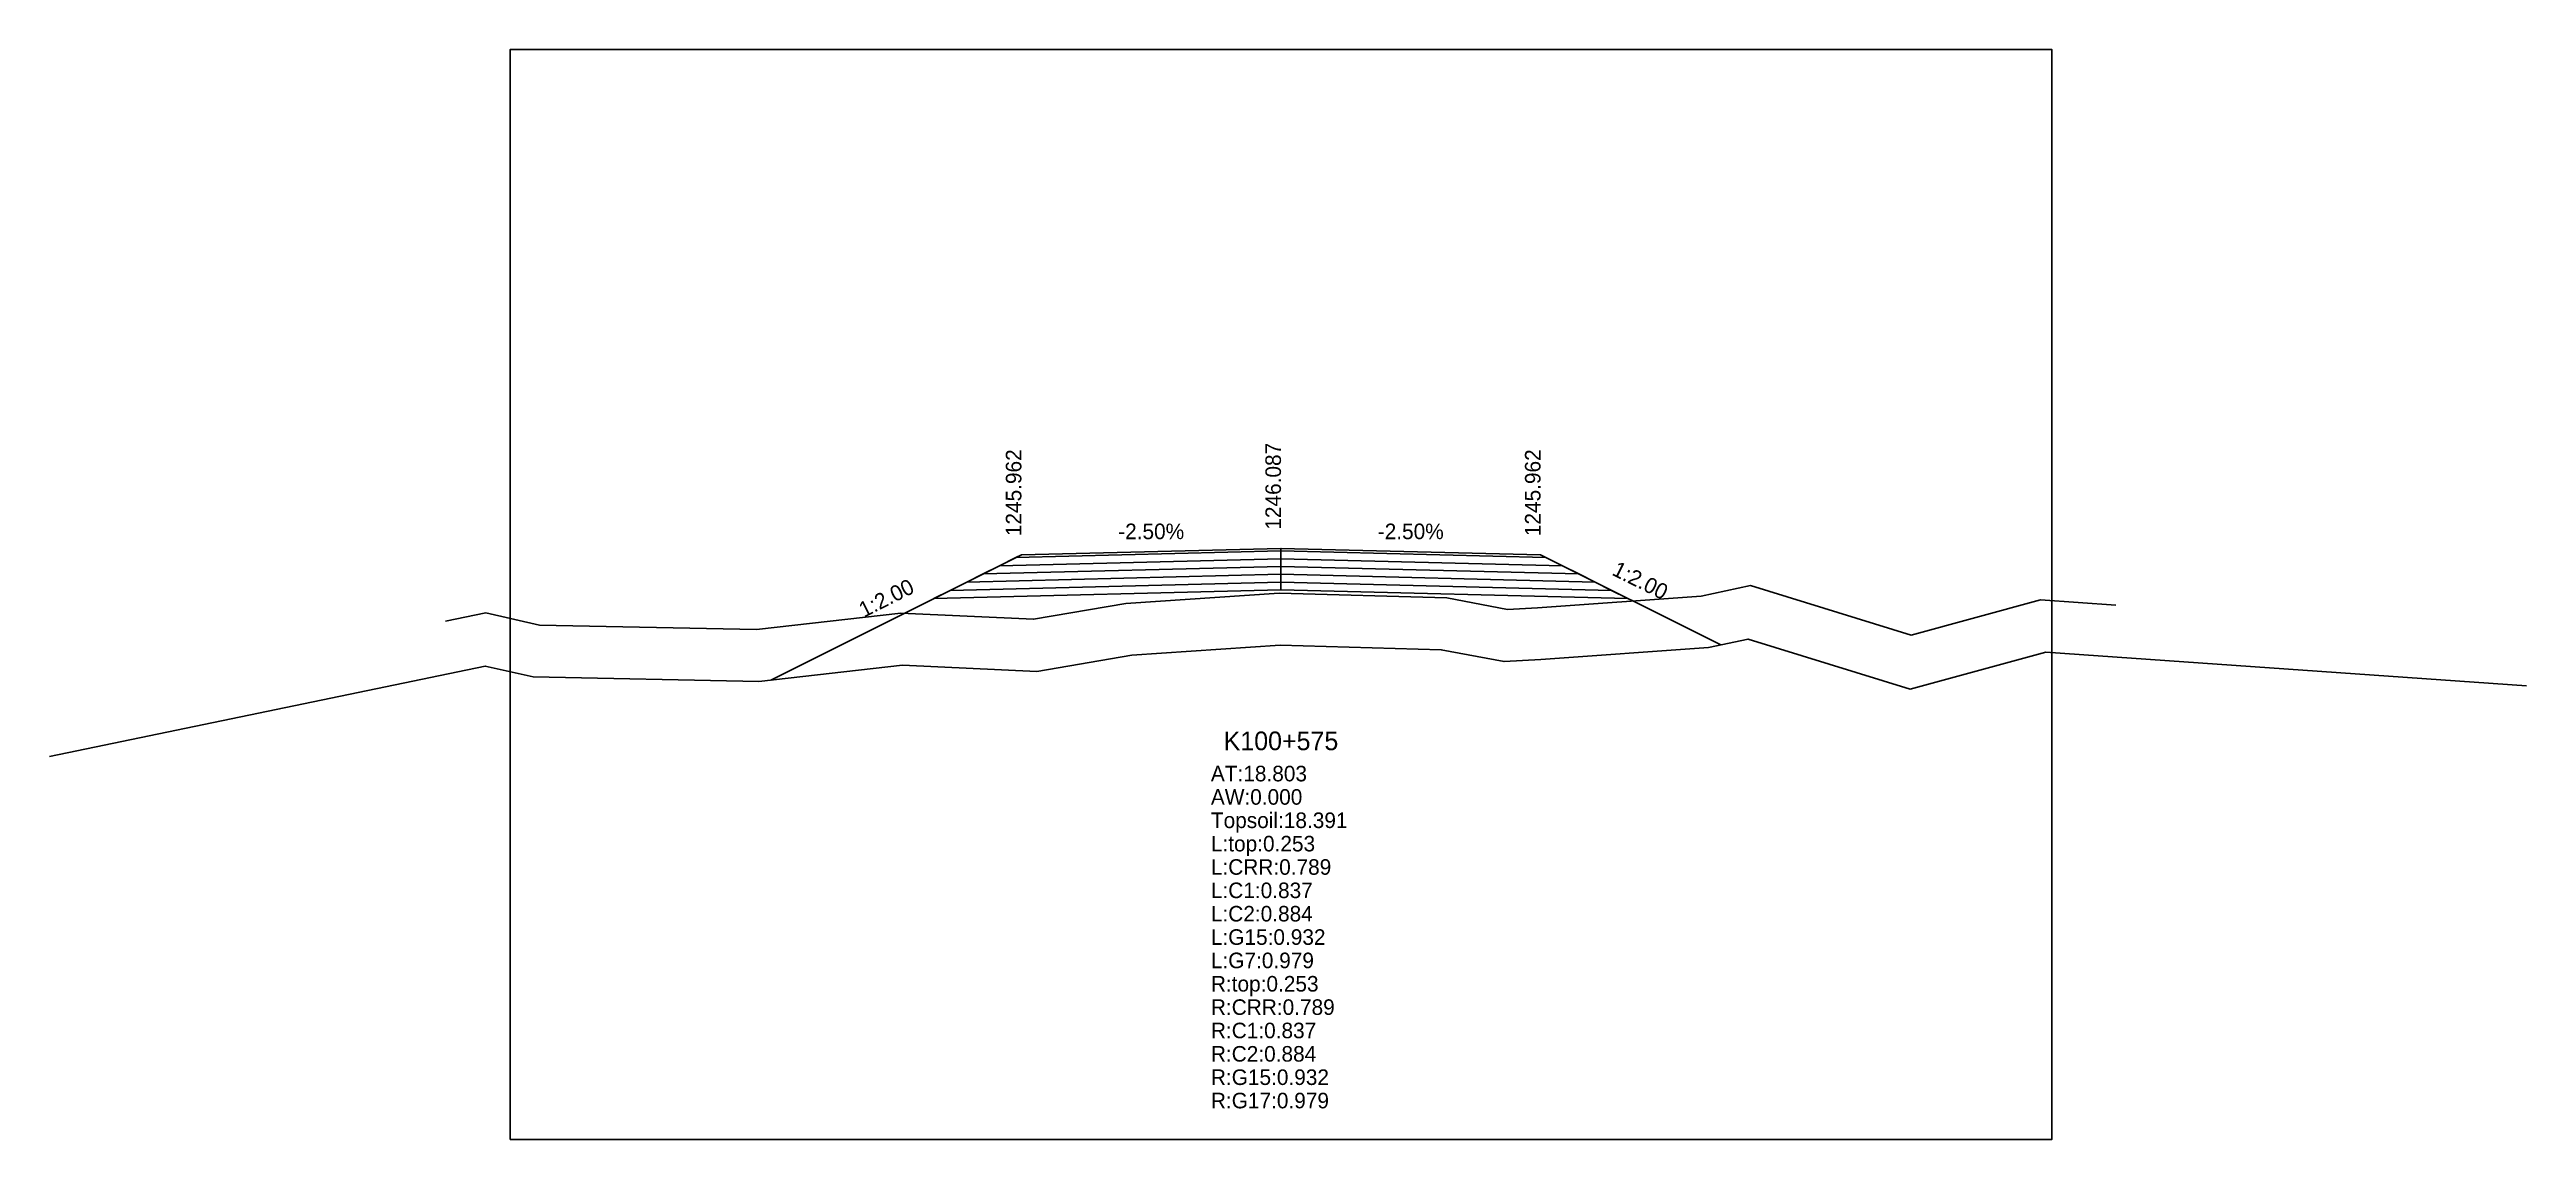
# Model space of a CAD drawing. Extents: x -14 to 272, y 1224 to 1256.
# Drawn here: x 165.21 to 212.92, y 1234.7 to 1255.7 of the extents above; entities that cross this region are included whole.
import ezdxf
from ezdxf.enums import TextEntityAlignment as Align

# ---------------------------------------------------------------- set-up
doc = ezdxf.new("R2010")
doc.units = 0

msp = doc.modelspace()

# ---------------------------------------------------------------- texts
at = {"layer": 'INFO_TEXT'}
for s, p in [('AT:18.803', (187.579, 1241.598)), ('AW:0.000', (187.579, 1241.148)), ('Topsoil:18.391', (187.579, 1240.698)), ('L:top:0.253', (187.579, 1240.248)), ('L:CRR:0.789', (187.579, 1239.798)), ('L:C1:0.837', (187.579, 1239.348)), ('L:C2:0.884', (187.579, 1238.898)), ('L:G15:0.932', (187.579, 1238.448)), ('L:G7:0.979', (187.579, 1237.998)), ('R:top:0.253', (187.579, 1237.548)), ('R:CRR:0.789', (187.579, 1237.098)), ('R:C1:0.837', (187.579, 1236.648)), ('R:C2:0.884', (187.579, 1236.198)), ('R:G15:0.932', (187.579, 1235.748)), ('R:G17:0.979', (187.579, 1235.298))]:
    msp.add_text(s, height=0.3, dxfattribs=at).set_placement(p)
at = {"layer": 'LEFT_TEXT_H'}
msp.add_text('1245.962', height=0.3, rotation=90, dxfattribs=at).set_placement((183.929, 1246.322))
at = {"layer": 'POINT_TEXT_H'}
msp.add_text('1246.087', height=0.3, rotation=90, dxfattribs=at).set_placement((188.929, 1246.447))
at = {"layer": 'RIGHT_TEXT_H'}
msp.add_text('1245.962', height=0.3, rotation=90, dxfattribs=at).set_placement((193.929, 1246.322))
at = {"layer": 'SLOPE_TEXT'}
for p in [(186.429, 1246.264), (191.429, 1246.264)]:
    msp.add_text('-2.50%', height=0.3, dxfattribs=at).set_placement(p, align=Align.CENTER)
for rotation, p in [(-26.565, (195.745, 1245.255)), (26.565, (181.434, 1244.916))]:
    msp.add_text('1:2.00', height=0.3, rotation=rotation, dxfattribs=at).set_placement(p, align=Align.BOTTOM_CENTER)
at = {"layer": 'STATION_TITLE'}
msp.add_text('K100+575', height=0.36, dxfattribs=at).set_placement((188.929, 1242.198), align=Align.CENTER)

# ---------------------------------------------------------------- linework, layer by layer
at = {"layer": 'A4_BORDER', "color": 7}
msp.add_lwpolyline([(174.079, 1234.698), (203.779, 1234.698), (203.779, 1255.698), (174.079, 1255.698), (174.079, 1234.698)], dxfattribs=at)
at = {"layer": 'CLEAR_GROUND', "color": 8}
msp.add_lwpolyline([(165.208, 1242.078), (173.601, 1243.819), (174.525, 1243.61), (178.87, 1243.522), (181.637, 1243.835), (184.225, 1243.716), (186.056, 1244.029), (188.914, 1244.224), (192.018, 1244.135), (193.228, 1243.904), (193.937, 1243.946), (197.162, 1244.175), (197.927, 1244.338), (201.052, 1243.372), (203.661, 1244.086), (212.921, 1243.439)], dxfattribs=at)
at = {"layer": 'DESIGN_ROAD_TRIMMED', "color": 1}
msp.add_lwpolyline([(179.1, 1243.548), (183.929, 1245.962), (183.929, 1245.962), (183.823, 1245.909), (183.823, 1245.909), (183.508, 1245.751), (183.508, 1245.751), (183.192, 1245.594), (183.192, 1245.594), (182.876, 1245.436), (182.876, 1245.436), (182.56, 1245.278), (182.56, 1245.278), (182.244, 1245.12), (188.929, 1245.287), (188.929, 1245.437), (188.929, 1245.437), (188.929, 1245.587), (188.929, 1245.587), (188.929, 1245.737), (188.929, 1245.737), (188.929, 1245.887), (188.929, 1245.887), (188.929, 1246.037), (188.929, 1246.037), (188.929, 1246.087), (188.929, 1246.087), (188.929, 1246.087), (188.929, 1246.087), (188.929, 1246.087), (188.929, 1246.037), (188.929, 1246.037), (188.929, 1245.887), (188.929, 1245.887), (188.929, 1245.737), (188.929, 1245.737), (188.929, 1245.587), (188.929, 1245.587), (188.929, 1245.437), (188.929, 1245.437), (188.929, 1245.287), (195.613, 1245.12), (195.297, 1245.278), (195.297, 1245.278), (194.981, 1245.436), (194.981, 1245.436), (194.665, 1245.594), (194.665, 1245.594), (194.35, 1245.751), (194.35, 1245.751), (194.034, 1245.909), (194.034, 1245.909), (193.929, 1245.962), (193.929, 1245.962), (197.4, 1244.226)], dxfattribs=at)
at = {"layer": 'FINISHED_ROAD', "color": 2}
msp.add_lwpolyline([(183.929, 1245.962), (183.929, 1245.962), (188.929, 1246.087), (193.929, 1245.962), (193.929, 1245.962)], dxfattribs=at)
at = {"layer": 'LAYER_0', "color": 4}
msp.add_lwpolyline([(183.929, 1245.962), (183.823, 1245.909), (188.929, 1246.037), (188.929, 1246.087)], dxfattribs=at)
at = {"layer": 'LAYER_1', "color": 4}
msp.add_lwpolyline([(183.823, 1245.909), (183.508, 1245.751), (188.929, 1245.887), (188.929, 1246.037)], dxfattribs=at)
at = {"layer": 'LAYER_10', "color": 6}
msp.add_lwpolyline([(194.981, 1245.436), (195.297, 1245.278), (188.929, 1245.437), (188.929, 1245.587)], dxfattribs=at)
at = {"layer": 'LAYER_11', "color": 6}
msp.add_lwpolyline([(195.297, 1245.278), (195.613, 1245.12), (188.929, 1245.287), (188.929, 1245.437)], dxfattribs=at)
at = {"layer": 'LAYER_2', "color": 4}
msp.add_lwpolyline([(183.508, 1245.751), (183.192, 1245.594), (188.929, 1245.737), (188.929, 1245.887)], dxfattribs=at)
at = {"layer": 'LAYER_3', "color": 4}
msp.add_lwpolyline([(183.192, 1245.594), (182.876, 1245.436), (188.929, 1245.587), (188.929, 1245.737)], dxfattribs=at)
at = {"layer": 'LAYER_4', "color": 4}
msp.add_lwpolyline([(182.876, 1245.436), (182.56, 1245.278), (188.929, 1245.437), (188.929, 1245.587)], dxfattribs=at)
at = {"layer": 'LAYER_5', "color": 4}
msp.add_lwpolyline([(182.56, 1245.278), (182.244, 1245.12), (188.929, 1245.287), (188.929, 1245.437)], dxfattribs=at)
at = {"layer": 'LAYER_6', "color": 6}
msp.add_lwpolyline([(193.929, 1245.962), (194.034, 1245.909), (188.929, 1246.037), (188.929, 1246.087)], dxfattribs=at)
at = {"layer": 'LAYER_7', "color": 6}
msp.add_lwpolyline([(194.034, 1245.909), (194.35, 1245.751), (188.929, 1245.887), (188.929, 1246.037)], dxfattribs=at)
at = {"layer": 'LAYER_8', "color": 6}
msp.add_lwpolyline([(194.35, 1245.751), (194.665, 1245.594), (188.929, 1245.737), (188.929, 1245.887)], dxfattribs=at)
at = {"layer": 'LAYER_9', "color": 6}
msp.add_lwpolyline([(194.665, 1245.594), (194.981, 1245.436), (188.929, 1245.587), (188.929, 1245.737)], dxfattribs=at)
at = {"layer": 'NATURAL_GROUND', "color": 3}
msp.add_lwpolyline([(172.838, 1244.682), (173.61, 1244.842), (174.647, 1244.608), (178.823, 1244.523), (181.604, 1244.838), (184.163, 1244.72), (185.938, 1245.023), (188.894, 1245.225), (192.126, 1245.132), (193.293, 1244.91), (193.872, 1244.944), (197.022, 1245.168), (197.973, 1245.371), (201.069, 1244.413), (203.561, 1245.096), (205.011, 1244.994)], dxfattribs=at)
at = {"layer": 'STRUCTURE_LEFT', "color": 4}
msp.add_lwpolyline([(183.929, 1245.962), (183.823, 1245.909), (183.823, 1245.909), (183.508, 1245.751), (183.508, 1245.751), (183.192, 1245.594), (183.192, 1245.594), (182.876, 1245.436), (182.876, 1245.436), (182.56, 1245.278), (182.56, 1245.278), (182.244, 1245.12), (188.929, 1245.287), (188.929, 1245.437), (188.929, 1245.437), (188.929, 1245.587), (188.929, 1245.587), (188.929, 1245.737), (188.929, 1245.737), (188.929, 1245.887), (188.929, 1245.887), (188.929, 1246.037), (188.929, 1246.037), (188.929, 1246.087), (188.929, 1246.087)], dxfattribs=at)
at = {"layer": 'STRUCTURE_RIGHT', "color": 6}
msp.add_lwpolyline([(188.929, 1246.087), (188.929, 1246.087), (188.929, 1246.037), (188.929, 1246.037), (188.929, 1245.887), (188.929, 1245.887), (188.929, 1245.737), (188.929, 1245.737), (188.929, 1245.587), (188.929, 1245.587), (188.929, 1245.437), (188.929, 1245.437), (188.929, 1245.287), (195.613, 1245.12), (195.297, 1245.278), (195.297, 1245.278), (194.981, 1245.436), (194.981, 1245.436), (194.665, 1245.594), (194.665, 1245.594), (194.35, 1245.751), (194.35, 1245.751), (194.034, 1245.909), (194.034, 1245.909), (193.929, 1245.962)], dxfattribs=at)

msp.set_redraw_order([(e.dxf.handle, doc.entitydb.next_handle()) for e in msp.query("TEXT MTEXT ATTDEF DIMENSION ARC_DIMENSION")])  # texts and dimensions are drawn at this point

doc.saveas('drawing.dxf')
